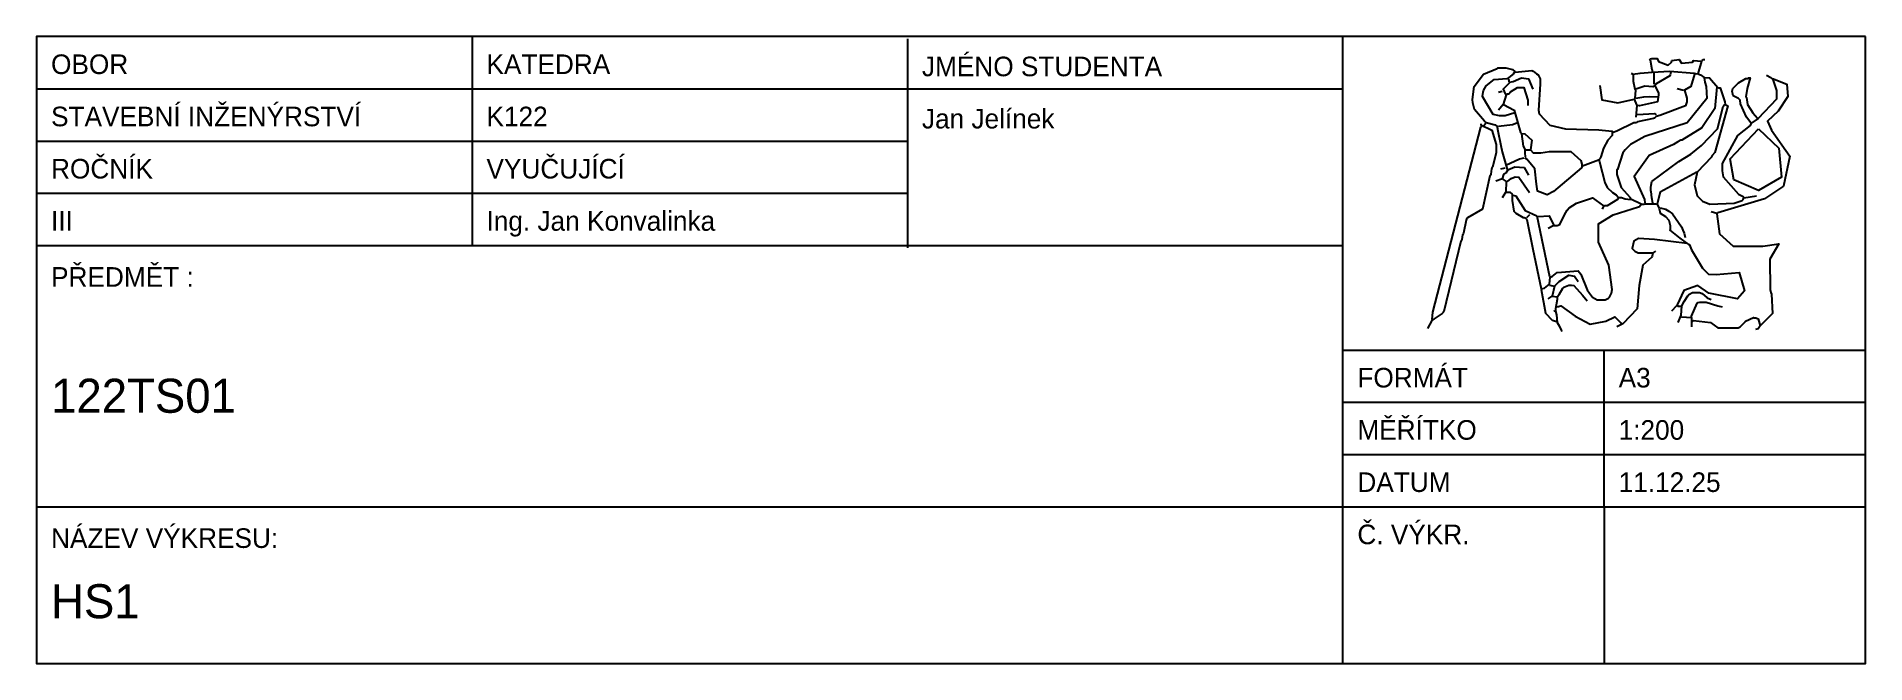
# Model space of a CAD drawing. Header units: millimetres. Extents: x -3518363 to 3223740, y -1530229 to 774657.
# Drawn here: x 1126029 to 1160060, y -200658 to -188990 of the extents above; entities that cross this region are included whole.
import ezdxf

# ---------------------------------------------------------------- set-up
doc = ezdxf.new("R2010")
doc.units = ezdxf.units.MM
doc.header["$LTSCALE"] = 15
doc.header["$MEASUREMENT"] = 0
doc.layers.add('RAMECEK', color=7, linetype='CONTINUOUS')
doc.styles.add('ROMAN', font='roman')

msp = doc.modelspace()

# ---------------------------------------------------------------- texts
at = {"layer": 'RAMECEK', "color": 0, "linetype": 'Continuous', "style": 'ROMAN'}
for s, height, p in [('OBOR', 364.6151, (1126298.742, -189687.305)), ('KATEDRA', 364.6151, (1134400.956, -189687.305)), ('JMÉNO STUDENTA', 364.61509, (1142503.621, -189728.381)), ('STAVEBNÍ INŽENÝRSTVÍ', 364.61509, (1126298.742, -190659.553)), ('K122', 364.6151, (1134401.333, -190659.553)), ('Jan Jelínek', 364.61509, (1142503.621, -190700.628)), ('ROČNÍK', 364.6151, (1126298.742, -191631.8)), ('VYUČUJÍCÍ', 364.6151, (1134400.956, -191631.8)), ('III', 364.6151, (1126298.742, -192604.198)), ('Ing. Jan Konvalinka', 364.61509, (1134401.257, -192604.198)), ('PŘEDMĚT :', 364.6151, (1126298.742, -193646.086)), ('FORMÁT', 364.6151, (1150606.438, -195521.242)), ('A3', 364.6151, (1155467.977, -195521.242)), ('122TS01', 633.8253, (1126298.742, -195992.217)), ('MĚŘÍTKO', 364.6151, (1150606.438, -196493.791)), ('1:200', 364.6151, (1155467.977, -196493.791)), ('DATUM', 364.6151, (1150606.438, -197466.039)), ('11.12.25', 364.6151, (1155467.977, -197466.039)), ('NÁZEV VÝKRESU:', 364.61509, (1126298.742, -198507.776)), ('Č. VÝKR.', 364.6151, (1150606.438, -198438.437)), ('HS1', 633.8253, (1126298.742, -199816.755))]:
    msp.add_text(s, height=height, dxfattribs=at).set_placement(p)

# ---------------------------------------------------------------- linework, layer by layer
at = {"layer": 'RAMECEK', "color": 0, "linetype": 'Continuous'}
for p, q in [((1134131.741, -188990), (1134131.741, -192879.141)), ((1142234.407, -189031.076), (1142234.407, -192920.216)), ((1150336.922, -200657.573), (1150336.922, -188990)), ((1156123.789, -189661.657), (1156123.789, -189878.06)), ((1126029.226, -189962.248), (1150336.922, -189962.248)), ((1153229.464, -190025.638), (1153298.392, -190005.967)), ((1155779.229, -189986.275), (1155769.382, -190143.664)), ((1156556.948, -189956.768), (1156675.087, -189986.275)), ((1126029.226, -190934.495), (1142234.407, -190934.495)), ((1153741.387, -191097.871), (1153820.15, -191097.871)), ((1153278.699, -191451.994), (1153357.451, -191432.323)), ((1154794.771, -191392.981), (1155090.098, -191284.79)), ((1126029.226, -191906.743), (1142234.407, -191906.743)), ((1153180.253, -191678.256), (1153288.545, -191638.914)), ((1157187.009, -192248.806), (1157295.291, -192278.336)), ((1153810.303, -192307.843), (1153751.233, -192366.856)), ((1126029.226, -192879.141), (1150336.922, -192879.141)), ((1156153.318, -192986.584), (1156113.942, -193006.278)), ((1154282.849, -194098.203), (1154263.156, -194108.039)), ((1156547.101, -193999.825), (1156448.666, -194098.203)), ((1150336.922, -194823.787), (1160060, -194823.787)), ((1155198.461, -197740.831), (1155198.461, -194823.787)), ((1150336.922, -195796.185), (1160060, -195796.185)), ((1150336.922, -196768.432), (1160060, -196768.432)), ((1126029.226, -197740.831), (1150336.922, -197740.831)), ((1150336.922, -197740.831), (1160060, -197740.831)), ((1155198.461, -197740.831), (1155198.461, -200657.573))]:
    msp.add_line(p, q, dxfattribs=at)
msp.add_lwpolyline([(1160060, -188990), (1126029.226, -188990), (1126029.226, -200657.573), (1160060, -200657.573)], close=True, dxfattribs=at)
for points in [[(1156045.025, -189405.887), (1156054.884, -189425.558), (1156084.413, -189602.621), (1156094.259, -189612.456), (1156094.259, -189651.822), (1156419.137, -189632.127), (1156871.978, -189671.493), (1156921.201, -189681.329)], [(1156054.884, -189405.887), (1156084.413, -189396.051), (1156182.847, -189396.051), (1156212.388, -189455.064), (1156389.585, -189523.937), (1156448.666, -189464.923), (1156458.513, -189435.393), (1156596.323, -189415.722), (1156635.711, -189484.594), (1156842.449, -189464.923), (1156862.132, -189435.393), (1157009.8, -189445.229), (1156940.884, -189681.329), (1156990.118, -189701), (1157059.023, -189750.198), (1157157.469, -189760.034), (1157314.984, -189937.097), (1157334.666, -189946.933), (1157354.371, -189946.933), (1157442.959, -190202.701), (1157452.806, -190251.879), (1157502.029, -190281.409), (1157255.914, -191147.048), (1157206.691, -191206.083), (1157196.856, -191225.754), (1157196.856, -191235.589), (1156931.037, -191511.029), (1156881.825, -191747.128), (1156931.037, -191953.696), (1157029.494, -192052.075), (1157167.327, -192111.109), (1157620.168, -192091.438), (1157767.837, -192042.239), (1157787.53, -192022.568), (1157797.366, -191993.038), (1158033.645, -191953.696)], [(1157019.647, -189435.393), (1157049.176, -189415.722), (1157068.87, -189415.722)], [(1153003.044, -190586.355), (1152973.515, -190566.684), (1152786.47, -190350.257), (1152756.941, -190222.372), (1152747.094, -190163.335), (1152776.623, -189917.426), (1152952.589, -189687.478), (1153209.782, -189582.95), (1153219.629, -189573.114), (1153367.298, -189573.114), (1153495.284, -189602.621), (1153534.66, -189641.986), (1153505.119, -189691.164), (1153396.827, -189769.869), (1153416.52, -189789.541), (1153426.356, -189809.212), (1153426.356, -189828.883), (1153436.203, -189838.718), (1153505.119, -189828.883), (1153662.635, -189760.034), (1153790.61, -189779.705), (1153869.373, -189966.604)], [(1153534.66, -190409.271), (1153357.451, -190468.305), (1153249.158, -190468.305), (1153131.03, -190438.777), (1152934.139, -190104.322), (1152943.985, -190025.638), (1152953.832, -189996.11), (1153003.044, -189907.567), (1153150.724, -189789.541), (1153386.98, -189769.869)], [(1153436.203, -189848.554), (1153318.075, -189966.604), (1153357.451, -190055.145), (1153377.144, -190074.816), (1153318.075, -190251.879), (1153229.464, -190360.093)], [(1153544.495, -189651.822), (1153849.691, -189622.292), (1153879.22, -189632.127), (1153938.278, -189681.329), (1153967.819, -189701), (1154007.194, -189779.705), (1154007.194, -189878.06), (1153977.654, -190360.093), (1153987.501, -190428.942), (1154185.636, -190640.438), (1154479.741, -190704.381), (1155099.944, -190724.052), (1155346.07, -190753.58), (1155346.07, -190832.264), (1155267.307, -190920.808), (1155188.555, -191068.364), (1155139.332, -191225.754), (1155119.627, -191265.096), (1155099.944, -191284.79), (1155109.791, -191324.132), (1155208.237, -191707.763), (1155257.46, -191796.306), (1155355.905, -191894.683), (1155424.822, -191934.025), (1155464.198, -191983.202), (1155444.505, -192022.568), (1155257.46, -192140.615), (1155208.237, -192140.615), (1155188.555, -192150.451), (1155178.707, -192160.287), (1155159.014, -192199.629)], [(1156881.825, -189691.164), (1156812.909, -189917.426), (1156694.769, -189986.275), (1156734.146, -190133.829), (1156734.146, -190202.701), (1156714.463, -190281.409), (1156232.07, -190458.469), (1156163.165, -190478.14), (1156133.636, -190507.647), (1156113.942, -190517.483), (1155818.605, -190576.519), (1155798.911, -190586.355), (1155789.064, -190596.19), (1155749.688, -190596.19), (1155434.669, -190753.58), (1155365.752, -190773.251)], [(1157059.023, -189760.034), (1157068.87, -189838.718), (1157098.399, -189917.426), (1157108.246, -190143.664), (1156743.992, -190596.19), (1155956.427, -190851.935), (1155690.63, -190999.492), (1155592.173, -191097.871), (1155542.961, -191156.884), (1155444.505, -191461.851), (1155434.669, -191471.687), (1155434.669, -191560.23), (1155513.421, -191796.306), (1155680.783, -191983.202), (1155680.783, -192002.897), (1155897.368, -192111.109), (1155936.744, -192111.109), (1155956.427, -192101.273), (1156104.095, -192101.273), (1156153.318, -192101.273), (1156182.847, -192111.109), (1156222.234, -192189.793), (1156241.928, -192278.336), (1156340.362, -192337.35), (1156399.432, -192406.222), (1156428.973, -192504.577), (1156428.973, -192583.282), (1156419.137, -192593.118), (1156606.182, -192740.674), (1156743.992, -192839.051), (1156133.636, -192770.181), (1155838.287, -192750.51), (1155749.688, -192799.688), (1155720.159, -192937.406), (1155769.382, -192986.584), (1155828.452, -193016.114), (1156104.095, -193016.114), (1156094.259, -193075.127), (1156084.413, -193094.822), (1155917.05, -193242.355), (1155848.134, -193626.006), (1155813.687, -194057.618), (1155542.961, -194334.277), (1155434.669, -194393.314)], [(1155700.477, -189671.493), (1155730.006, -189691.164), (1155739.853, -189710.835), (1155739.853, -189819.047), (1155769.382, -189966.604), (1155956.427, -189907.567), (1156104.095, -189917.426), (1156113.942, -189917.426), (1156133.636, -189907.567)], [(1155730.006, -189691.164), (1155867.839, -189671.493), (1156094.259, -189651.822)], [(1156438.82, -189651.822), (1156428.973, -189701), (1156419.137, -189720.671), (1156163.165, -189868.225), (1156143.471, -189907.567), (1156212.388, -190035.473), (1156212.388, -190074.816), (1156192.694, -190202.701), (1155857.981, -190281.409), (1155808.758, -190271.55), (1155789.064, -190487.976)], [(1158328.982, -189769.869), (1158594.778, -189878.06), (1158614.472, -190104.322), (1158437.263, -190379.764), (1158240.372, -190566.684), (1158309.3, -190733.909), (1158651.395, -191218.36), (1158535.721, -191776.635), (1158181.313, -192012.732), (1157314.984, -192268.477), (1157295.291, -192288.172), (1157344.514, -192661.967), (1157600.475, -192888.229), (1158151.773, -192888.229), (1158447.11, -192848.886), (1158279.748, -193134.164), (1158289.606, -193694.878), (1158299.452, -193753.892), (1158309.3, -193783.398), (1158328.982, -194147.381), (1158102.562, -194373.643), (1158063.174, -194432.656), (1158013.951, -194442.492)], [(1158220.689, -189710.835), (1158299.452, -189750.198), (1158338.829, -189789.541), (1158407.734, -189996.11), (1158407.734, -190153.5), (1158063.174, -190517.483), (1157945.046, -190596.19), (1157925.353, -190615.861), (1157915.505, -190645.368), (1157679.227, -190832.264), (1157393.748, -191353.639), (1157393.748, -191491.358), (1157413.43, -191599.572), (1157698.92, -191924.189), (1157797.366, -191973.367)], [(1157925.353, -190596.19), (1157846.589, -190487.976), (1157738.307, -190242.043), (1157728.461, -190173.171), (1157698.92, -190143.664), (1157600.475, -190094.487), (1157580.792, -190005.967), (1157590.639, -189956.768), (1157698.92, -189848.554), (1157836.742, -189769.869), (1157876.118, -189769.869), (1157885.965, -189760.034), (1157915.505, -189760.034), (1157856.436, -189956.768), (1157836.742, -190114.158), (1157846.589, -190123.993), (1157866.282, -190251.879), (1157964.728, -190409.271), (1158053.327, -190507.647)], [(1153377.144, -190074.816), (1153406.674, -190055.145), (1153426.356, -190055.145), (1153455.908, -190015.802), (1153583.871, -189937.097), (1153702.01, -189937.097), (1153780.763, -190173.171), (1153780.763, -190271.55)], [(1155119.627, -189897.731), (1155157.782, -190167.021), (1155454.351, -190222.372), (1155759.535, -190153.5), (1155798.911, -190261.714)], [(1157295.291, -189927.261), (1157255.914, -190330.586), (1157013.497, -190688.396), (1156645.558, -190920.808), (1156625.864, -190920.808), (1156566.794, -190950.314), (1156488.043, -190999.492), (1156035.178, -191206.083), (1155754.606, -191592.2), (1155946.58, -192022.568), (1155956.427, -192081.581)], [(1155789.064, -190133.829), (1155936.744, -190114.158), (1156045.025, -190104.322), (1156202.541, -190114.158)], [(1153327.921, -190251.879), (1153524.813, -190360.093), (1153642.952, -190773.251), (1153662.635, -190792.922), (1153721.705, -190802.758), (1153849.691, -190920.808), (1153829.997, -191097.871), (1153879.22, -191156.884), (1154017.053, -191156.884), (1154184.392, -191127.377), (1154578.187, -191127.377), (1154765.231, -191294.626), (1154784.925, -191363.475), (1154784.925, -191412.652), (1154775.078, -191432.323), (1154253.32, -191875.011), (1154135.169, -191934.025), (1153957.972, -191865.176), (1153938.278, -191737.293), (1153908.749, -191451.994), (1153761.08, -191274.955), (1153731.551, -191255.26)], [(1155818.605, -190438.777), (1156133.636, -190419.106), (1156163.165, -190448.613)], [(1156104.095, -192091.438), (1156084.413, -191993.038), (1156074.566, -191875.011), (1156064.73, -191865.176), (1156064.73, -191796.306), (1156074.566, -191756.964), (1156084.413, -191688.092), (1156586.477, -191314.297), (1156812.909, -191176.555), (1157009.8, -191019.186), (1157305.137, -190704.381), (1157413.43, -190291.244), (1157423.277, -190271.55), (1157452.806, -190251.879)], [(1152904.609, -190615.861), (1152904.609, -190635.532), (1153111.336, -190733.909), (1153190.088, -190999.492), (1153190.088, -191156.884), (1153121.183, -191422.488), (1153111.336, -191442.159), (1153101.501, -191451.994), (1153091.654, -191550.394), (1153081.796, -191570.065), (1153071.96, -191579.901), (1152934.139, -192199.629), (1152658.484, -192366.856), (1152638.79, -192386.527), (1152628.955, -192406.222), (1152579.732, -192652.131), (1152569.885, -192671.802), (1152560.049, -192681.638), (1152550.202, -192770.181), (1152540.356, -192789.852), (1152530.509, -192799.688), (1152215.478, -194108.039), (1152205.631, -194127.71), (1152185.949, -194147.381), (1152038.28, -194245.757), (1151989.057, -194275.264), (1151910.294, -194422.821)], [(1151998.904, -194255.593), (1152008.74, -194117.874), (1152904.609, -190674.875), (1152924.292, -190665.039)], [(1152943.985, -190665.039), (1153003.044, -190586.355), (1153170.406, -190635.532), (1153209.782, -190665.039), (1153209.782, -190674.875), (1153219.629, -190743.744), (1153278.699, -191019.186), (1153298.392, -191137.213), (1153396.827, -191481.522), (1153367.298, -191530.7), (1153327.921, -191560.23), (1153298.392, -191638.914), (1153377.144, -191688.092), (1153367.298, -191884.847), (1153446.049, -191884.847), (1153485.437, -191924.189), (1153485.437, -192042.239), (1153514.966, -192238.971), (1153554.342, -192278.336), (1153692.175, -192357.021), (1153711.857, -192357.021), (1153731.551, -192366.856), (1153761.08, -192396.386), (1153869.373, -192947.242), (1154026.888, -193685.043), (1154085.958, -193675.207), (1154184.392, -193596.5), (1154194.239, -193468.617), (1154233.627, -193458.781), (1154322.225, -193380.097), (1154716.008, -193350.567), (1154765.231, -193409.603), (1154883.371, -193704.714), (1154922.735, -193763.727), (1154962.123, -193812.928), (1154981.816, -193842.435), (1155070.415, -193891.613), (1155129.485, -193891.613), (1155218.084, -193891.613), (1155277.153, -193862.106), (1155296.836, -193842.435), (1155336.223, -193763.727), (1155346.07, -193694.878), (1155288.232, -193242.355), (1155090.098, -192819.38), (1155090.098, -192475.07), (1155365.752, -192307.843), (1155838.287, -192160.287), (1155857.981, -192150.451), (1155887.521, -192111.109)], [(1153229.464, -190655.204), (1153495.284, -190625.697), (1153574.036, -190596.19)], [(1153662.635, -190802.758), (1153692.175, -191029.022), (1153731.551, -191097.871), (1153721.705, -191107.706), (1153721.705, -191147.048), (1153731.551, -191235.589)], [(1158073.009, -190704.381), (1158447.11, -191068.364), (1158496.344, -191609.407), (1158068.103, -191855.34), (1157610.321, -191658.585), (1157541.416, -191265.096), (1158073.009, -190704.381)], [(1153367.298, -191383.146), (1153623.247, -191265.096), (1153711.857, -191245.425)], [(1153406.674, -191471.687), (1153534.66, -191412.652), (1153706.928, -191428.637), (1153790.61, -191570.065)], [(1156921.201, -191511.029), (1156241.928, -191884.847), (1156182.847, -192101.273)], [(1153308.228, -191983.202), (1153367.298, -191884.847)], [(1153396.827, -191688.092), (1153465.754, -191629.079), (1153544.495, -191599.572), (1153613.412, -191609.407), (1153810.303, -191894.683)], [(1153495.284, -191943.86), (1153554.342, -191953.696), (1153731.551, -192229.135), (1153948.125, -192327.514), (1154184.392, -193458.781)], [(1154263.156, -192504.577), (1154322.225, -192504.577), (1154371.437, -192484.906), (1154460.047, -192307.843), (1154509.27, -192219.3), (1154548.646, -192179.958), (1154686.479, -192091.438), (1154981.816, -191993.038), (1155188.555, -192140.615)], [(1155474.045, -191983.202), (1155523.268, -191983.202), (1155592.173, -192012.732), (1155690.63, -192022.568)], [(1156241.928, -192179.958), (1156340.362, -192199.629), (1156399.432, -192238.971), (1156468.349, -192288.172), (1156635.711, -192534.084), (1156665.24, -192593.118), (1156684.934, -192652.131), (1156704.616, -192730.839)], [(1153967.819, -192337.35), (1154174.546, -192327.514), (1154263.156, -192504.577), (1154154.863, -192563.611)], [(1156753.839, -192848.886), (1156783.368, -192868.558), (1156822.755, -192957.077), (1157029.494, -193301.389), (1157137.775, -193409.603), (1157285.444, -193419.439), (1157708.767, -193380.097), (1157807.213, -193724.385), (1157679.227, -193871.941), (1157147.622, -193763.727), (1156940.884, -193626.006), (1156678.773, -193718.235), (1156556.948, -193980.153), (1156566.794, -194009.66), (1156635.711, -194009.66), (1156625.864, -194176.888), (1156566.794, -194314.606)], [(1154184.392, -193616.171), (1154273.002, -193635.865), (1154233.627, -193822.764), (1154322.225, -193832.599), (1154322.225, -193862.106), (1154322.225, -193881.777), (1154292.696, -194058.838), (1154292.696, -194098.203), (1154312.378, -194167.052), (1154322.225, -194314.606), (1154361.601, -194373.643), (1154400.989, -194452.327), (1154410.824, -194481.834)], [(1154273.002, -193635.865), (1154361.601, -193547.322), (1154538.799, -193429.274), (1154647.103, -193448.946), (1154716.008, -193547.322)], [(1154322.225, -193832.599), (1154361.601, -193793.234), (1154430.518, -193675.207), (1154450.212, -193655.536), (1154538.799, -193616.171), (1154588.033, -193616.171), (1154637.256, -193626.006), (1154794.771, -193803.069), (1154883.371, -193911.305)], [(1154026.888, -193694.878), (1154105.64, -194137.545), (1154233.627, -194265.429), (1154253.32, -194275.264), (1154312.378, -194294.935)], [(1154154.863, -193871.941), (1154233.627, -193822.764)], [(1156645.558, -193999.825), (1156684.934, -193921.14), (1156753.839, -193812.928), (1156773.521, -193793.234), (1156842.449, -193753.892), (1156881.825, -193753.892), (1156970.424, -193753.892), (1157019.647, -193773.563), (1157118.093, -193852.27), (1157187.009, -193881.777)], [(1156822.755, -194216.251), (1156822.755, -194196.559), (1156931.037, -193950.647), (1156950.73, -193940.811), (1156980.271, -193930.976), (1157098.399, -193930.976), (1157314.984, -193999.825), (1157393.748, -194019.496)], [(1154322.225, -194019.496), (1154391.142, -193999.825), (1154656.939, -194196.559), (1154938.743, -194344.113), (1155227.93, -194285.1), (1155395.293, -194203.952), (1155503.585, -194314.606), (1155513.421, -194334.277)], [(1156635.711, -194206.394), (1156822.755, -194216.251), (1156822.755, -194393.314)], [(1156842.449, -194294.935), (1156862.132, -194275.264), (1157177.162, -194314.606), (1157314.984, -194412.985), (1157689.073, -194412.985), (1157728.461, -194393.314), (1157826.907, -194294.935), (1157826.907, -194285.1), (1157974.575, -194216.251), (1157984.422, -194226.086), (1158023.798, -194226.086), (1158063.174, -194245.757), (1158102.562, -194373.643)]]:
    msp.add_lwpolyline(points, dxfattribs=at)

msp.set_redraw_order([(e.dxf.handle, doc.entitydb.next_handle()) for e in msp.query("TEXT MTEXT ATTDEF DIMENSION ARC_DIMENSION")])  # texts and dimensions are drawn at this point

doc.saveas('drawing.dxf')
